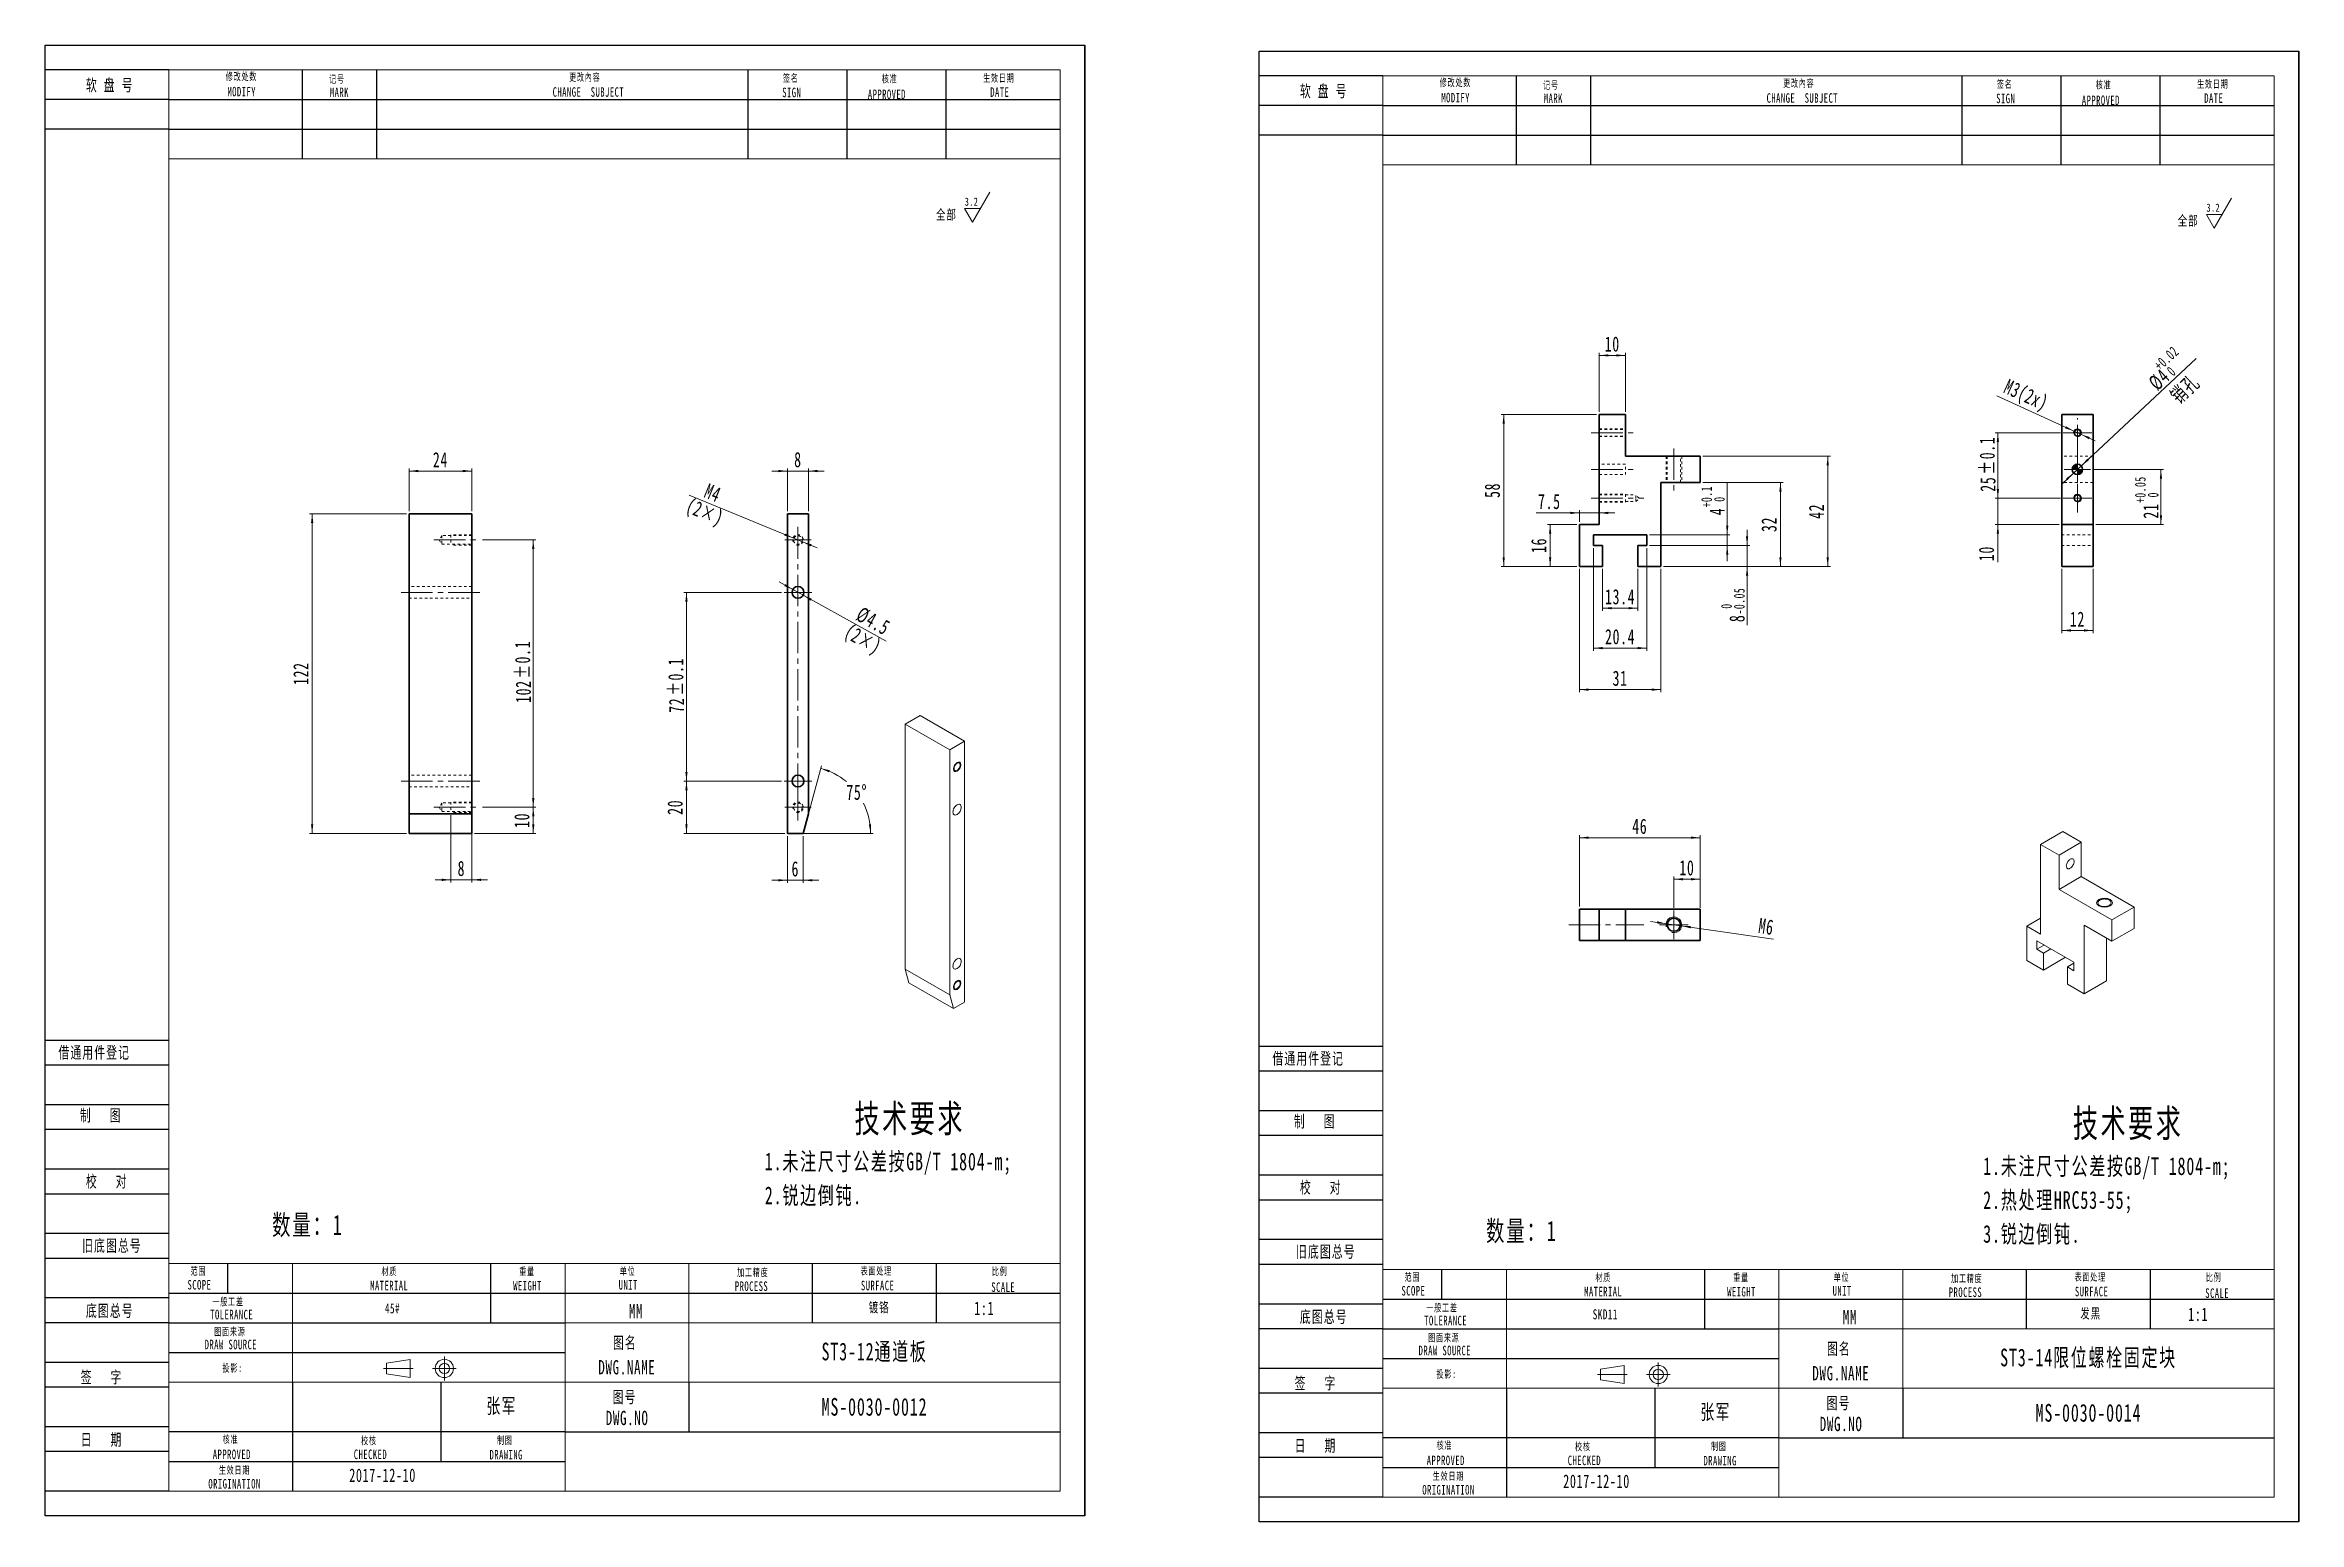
# Model space of a CAD drawing. Header units: millimetres. Extents: x 1333 to 6759, y -11 to 566.
# Drawn here: x 3615 to 4475, y -7 to 557 of the extents above; entities that cross this region are included whole.
import ezdxf

# ---------------------------------------------------------------- set-up
doc = ezdxf.new("R2010")
doc.units = ezdxf.units.MM
for name, pattern in [('AD_LTYPE3 0 mm', [16, 11, -1, 1, -1, 1, -1]), ('AD_LTYPE6 0 mm', [12, 1, -1, 1, -1, 1, -1, 1, -1, 1, -1, 1, -1]), ('点画线', [18, 12, -2, 2, -2]), ('虚线', [2, 1, -1])]:
    doc.linetypes.add(name, pattern=pattern)
doc.layers.get('0').update_dxf_attribs({"lineweight": 35})
for name, color, linetype, lineweight in [('ACAD0', 7, 'Continuous', 0), ('ACADA-定位3-标高', 171, 'Continuous', 0), ('ACADA-构件3-柱砼', 9, 'Continuous', 0), ('ACADA-构件8-屋面', 7, 'Continuous', 0), ('EB0', 7, 'Continuous', 35), ('中心线层', 1, '点画线', 18), ('尺寸线层', 3, 'Continuous', 18), ('细实线层', 7, 'Continuous', 18), ('虚线层', 6, '虚线', 18)]:
    doc.layers.add(name, color=color, linetype=linetype, lineweight=lineweight)
doc.styles.add('标准', font='', dxfattribs={"width": 0.667})
doc.styles.get('标准').set_extended_font_data('宋体')
doc.dimstyles.new('标准', dxfattribs={"dimtxt": 5.779688, "dimasz": 3.5, "dimexe": 1, "dimexo": 1, "dimgap": 1.209086, "dimtad": 1, "dimdec": 1, "dimdsep": 46, "dimtxsty": '标准', "dimblk": '_CAXARROW', "dimcen": 0, "dimdle": 7, "dimazin": 2, "dimtfac": 0.707107, "dimtdec": 3, "dimtmove": 0, "dimatfit": 3, "dimfxl": 0, "dimfrac": 2, "dimtolj": 1, "dimarcsym": 0})

msp = doc.modelspace()

# ---------------------------------------------------------------- texts
at = {"layer": 'ACADA-定位3-标高', "linetype": 'Continuous', "lineweight": 18, "line_spacing_factor": 1.15057, "style": '标准'}
for s, insert, char_height, width, attachment_point in [('\\T1.1;数量：1', (3701.9, 101.75), 7.715, 38.9526, 7), ('\\T1.1;数量：1', (4165.19, 99.45), 7.715, 38.9526, 7), ('\\T1.1;ST3-12通道板', (3931.81, 57.78), 6.743, 141.736, 5), ('\\T1.1;ST3-14限位螺栓固定块', (4395.11, 55.49), 6.743, 141.736, 5), ('\\T1.1;MS-0030-0012', (3931.81, 36.99), 6.743, 141.736, 5), ('\\T1.1;MS-0030-0014', (4395.11, 34.7), 6.743, 141.736, 5), ('\\T1.1;2017-12-10', (3731.35, 8.31), 5.0988, 39.173, 7), ('\\T1.1;2017-12-10', (4194.64, 6.02), 5.0988, 39.173, 7)]:
    msp.add_mtext(s, dxfattribs=dict(at, insert=insert, char_height=char_height, width=width, attachment_point=attachment_point))
at = {"layer": 'ACADA-定位3-标高', "linetype": 'AD_LTYPE3 0 mm', "lineweight": 0, "char_height": 5.097, "width": 10.8681, "attachment_point": 7, "line_spacing_factor": 1.15057, "style": '标准'}
for insert in [(3969.86, 72), (4433.15, 69.71)]:
    msp.add_mtext('\\T1.1;1:1', dxfattribs=dict(at, insert=insert))
at = {"layer": 'ACADA-构件8-屋面', "linetype": 'Continuous', "lineweight": 18, "line_spacing_factor": 1.15057, "style": '标准'}
for s, insert, char_height, width, attachment_point in [('\\T1.1;软 盘 号', (3630.85, 543.7), 4.5511, 24.9916, 1), ('\\T1.1;修改处数', (3690.2, 544.53), 2.913, 20.7275, 5), ('\\T1.1;记号', (3726.67, 543.53), 2.913, 14.5107, 5), ('\\T1.1;更改內容', (3821.24, 544.27), 2.913, 39.3958, 5), ('\\T1.1;签名', (3899.84, 543.94), 2.913, 14.5107, 5), ('\\T1.1;核准', (3937.57, 543.68), 2.913, 18.6593, 5), ('\\T1.1;生效日期', (3979.25, 543.93), 2.913, 16.5789, 5), ('\\T1.1;软 盘 号', (4094.15, 541.41), 4.5511, 24.9916, 1), ('\\T1.1;修改处数', (4153.49, 542.24), 2.913, 20.7275, 5), ('\\T1.1;记号', (4189.97, 541.24), 2.913, 14.5107, 5), ('\\T1.1;更改內容', (4284.54, 541.98), 2.913, 39.3958, 5), ('\\T1.1;签名', (4363.13, 541.64), 2.913, 14.5107, 5), ('\\T1.1;核准', (4400.86, 541.39), 2.913, 18.6593, 5), ('\\T1.1;生效日期', (4442.54, 541.64), 2.913, 16.5789, 5), ('\\T1.1;MODIFY', (3690.3, 538.9), 3.6408, 16.591, 5), ('\\T1.1;MARK', (3727.58, 538.68), 3.641, 12.4425, 5), ('\\T1.1;CHANGE  SUBJECT', (3822.6, 538.76), 3.6408, 35.2594, 5), ('\\T1.1;SIGN', (3900.22, 538.59), 3.641, 12.4425, 5), ('\\T1.1;APPROVED', (3936.53, 537.88), 3.6408, 16.591, 5), ('\\T1.1;DATE', (3979.61, 538.76), 3.641, 12.4425, 5), ('\\T1.1;MODIFY', (4153.59, 536.61), 3.6408, 16.591, 5), ('\\T1.1;MARK', (4190.87, 536.39), 3.641, 12.4425, 5), ('\\T1.1;CHANGE  SUBJECT', (4285.89, 536.47), 3.6408, 35.2594, 5), ('\\T1.1;SIGN', (4363.52, 536.3), 3.641, 12.4425, 5), ('\\T1.1;APPROVED', (4399.83, 535.59), 3.6408, 16.591, 5), ('\\T1.1;DATE', (4442.91, 536.47), 3.641, 12.4425, 5), ('\\T1.1;借通用件登记', (3620.37, 174.52), 4.5511, 42.9407, 1), ('\\T1.1;借通用件登记', (4083.66, 172.23), 4.5511, 42.9407, 1), ('\\T1.1;制   图', (3628.56, 150.54), 4.5511, 24.9916, 1), ('\\T1.1;制   图', (4091.85, 148.25), 4.5511, 24.9916, 1), ('\\T1.1;校   对', (3630.85, 125.36), 4.5511, 24.9916, 1), ('\\T1.1;校   对', (4094.15, 123.06), 4.5511, 24.9916, 1), ('\\T1.1;旧底图总号', (3629.39, 100.83), 4.5511, 71.2879, 1), ('\\T1.1;旧底图总号', (4092.68, 98.54), 4.5511, 71.2879, 1), ('\\T1.1;范围', (3673.77, 88.69), 2.913, 9.1903, 5), ('\\T1.1;材质', (3746.62, 88.56), 2.913, 15.0019, 5), ('\\T1.1;重量', (3799.2, 88.57), 2.913, 16.9391, 5), ('\\T1.1;单位', (3837.58, 88.65), 2.913, 13.0647, 5), ('\\T1.1;加工精度', (3885.35, 88.17), 2.913, 18.3844, 5), ('\\T1.1;表面处理', (3932.48, 88.72), 2.913, 18.3844, 5), ('\\T1.1;比例', (3979.58, 88.6), 2.913, 16.6913, 5), ('\\T1.1;范围', (4137.06, 86.39), 2.913, 9.1903, 5), ('\\T1.1;材质', (4209.91, 86.26), 2.913, 15.0019, 5), ('\\T1.1;重量', (4262.49, 86.28), 2.913, 16.9391, 5), ('\\T1.1;单位', (4300.87, 86.36), 2.913, 13.0647, 5), ('\\T1.1;加工精度', (4348.64, 85.88), 2.913, 18.3844, 5), ('\\T1.1;表面处理', (4395.77, 86.43), 2.913, 18.3844, 5), ('\\T1.1;比例', (4442.87, 86.31), 2.913, 16.6913, 5), ('\\T1.1;SCOPE', (3674.17, 83.59), 3.6408, 10.4963, 5), ('\\T1.1;一般工差', (3685.09, 77.01), 2.913, 20.3216, 5), ('\\T1.1;MATERIAL', (3746.62, 83.31), 3.6408, 15.3921, 5), ('\\T1.1;WEIGHT', (3799.37, 83.24), 3.6408, 15.2903, 5), ('\\T1.1;UNIT', (3837.8, 83.57), 3.641, 11.0089, 5), ('\\T1.1;PROCESS', (3884.87, 83.05), 3.6408, 14.676, 5), ('\\T1.1;SURFACE', (3932.99, 83.3), 3.6408, 14.5742, 5), ('\\T1.1;SCALE', (3980.93, 82.68), 3.6408, 15.1339, 5), ('\\T1.1;SCOPE', (4137.46, 81.3), 3.6408, 10.4963, 5), ('\\T1.1;MATERIAL', (4209.91, 81.02), 3.6408, 15.3921, 5), ('\\T1.1;WEIGHT', (4262.66, 80.94), 3.6408, 15.2903, 5), ('\\T1.1;UNIT', (4301.09, 81.28), 3.641, 11.0089, 5), ('\\T1.1;PROCESS', (4348.16, 80.75), 3.6408, 14.676, 5), ('\\T1.1;SURFACE', (4396.29, 81.01), 3.6408, 14.5742, 5), ('\\T1.1;SCALE', (4444.22, 80.39), 3.6408, 15.1339, 5), ('\\T1.1;底图总号', (3630.85, 75.98), 4.551, 24.9916, 1), ('\\T1.1;TOLERANCE', (3686.48, 72.23), 3.6408, 18.4486, 5), ('\\T1.1;   MM', (3836.69, 73.6), 5.4613, 22.3434, 5), ('\\T1.1;底图总号', (4094.15, 73.68), 4.551, 24.9916, 1), ('\\T1.1;TOLERANCE', (4149.77, 69.94), 3.6408, 18.4486, 5), ('\\T1.1;一般工差', (4148.38, 74.71), 2.913, 20.3216, 5), ('\\T1.1;   MM', (4299.98, 71.31), 5.4613, 22.3434, 5), ('\\T1.1;图面来源', (3685.78, 65.57), 2.913, 24.196, 5), ('\\T1.1;图名', (3836.55, 61.24), 4.551, 13.7855, 5), ('\\T1.1;图面来源', (4149.08, 63.27), 2.913, 24.196, 5), ('\\T1.1;图名', (4299.85, 58.95), 4.551, 13.7855, 5), ('\\T1.1;投影:', (3686.84, 51.7), 2.913, 108.913, 5), ('\\T1.1;签   字', (3628.87, 50.61), 4.5511, 24.9916, 1), ('\\T1.1;图号', (3836.42, 40.54), 4.551, 22.5029, 5), ('\\T1.1;签   字', (4092.16, 48.32), 4.5511, 24.9916, 1), ('\\T1.1;投影:', (4150.14, 49.4), 2.913, 108.913, 5), ('\\T1.1;张军', (3789.48, 37.08), 5.772, 75.5925, 5), ('\\T1.1;张军', (4252.78, 34.79), 5.772, 75.5925, 5), ('\\T1.1;图号', (4299.71, 38.24), 4.551, 22.5029, 5), ('\\T1.1;日   期', (3628.87, 26.8), 4.5511, 24.9916, 1), ('\\T1.1;核准', (3686, 24.49), 2.913, 16.9391, 5), ('\\T1.1;校核', (3738.85, 23.99), 2.913, 15.0019, 5), ('\\T1.1;制图', (3790.73, 24.12), 2.913, 18.8763, 5), ('\\T1.1;APPROVED', (3686.54, 18.88), 3.6408, 17.0202, 5), ('\\T1.1;CHECKED', (3739.44, 18.88), 3.6408, 14.676, 5), ('\\T1.1;DRAWING', (3791.24, 18.75), 3.6408, 14.1672, 5), ('\\T1.1;日   期', (4092.16, 24.5), 4.5511, 24.9916, 1), ('\\T1.1;APPROVED', (4149.83, 16.58), 3.6408, 17.0202, 5), ('\\T1.1;核准', (4149.29, 22.2), 2.913, 16.9391, 5), ('\\T1.1;CHECKED', (4202.73, 16.58), 3.6408, 14.676, 5), ('\\T1.1;校核', (4202.14, 21.7), 2.913, 15.0019, 5), ('\\T1.1;DRAWING', (4254.53, 16.46), 3.6408, 14.1672, 5), ('\\T1.1;制图', (4254.02, 21.82), 2.913, 18.8763, 5), ('\\T1.1;ORIGINATION', (3687.57, 7.65), 3.6408, 20.5743, 5), ('\\T1.1;生效日期', (3687.54, 12.7), 2.913, 24.196, 5), ('\\T1.1;生效日期', (4150.83, 10.41), 2.913, 24.196, 5), ('\\T1.1;ORIGINATION', (4150.86, 5.36), 3.6408, 20.5743, 5)]:
    msp.add_mtext(s, dxfattribs=dict(at, insert=insert, char_height=char_height, width=width, attachment_point=attachment_point))
at = {"layer": '尺寸线层', "linetype": 'Continuous', "lineweight": 18, "line_spacing_factor": 1.15057, "style": '标准'}
for s, insert, char_height, width, attachment_point in [('\\T1.1;技术要求', (3924.16, 152.34), 10.537, 72.7231, 1), ('\\T1.1;技术要求', (4389.15, 150.54), 10.537, 72.7231, 1), ('\\T1.1;1.未注尺寸公差按GB/T 1804-m;\\P2.锐边倒钝.', (3889.93, 134.05), 6.743, 128.952, 1), ('\\T1.1;1.未注尺寸公差按GB/T 1804-m;\\P2.热处理HRC53-55;\\P3.锐边倒钝.', (4354.92, 132.26), 6.743, 128.952, 1), ('\\T1.1;镀铬', (3933.58, 74.79), 3.853, 47.2453, 5), ('\\T1.1;45#', (3747.86, 74.61), 3.853, 40.532, 5), ('\\T1.1;SKD11', (4210.71, 72.31), 3.8481, 40.532, 5), ('\\T1.1;发黑', (4395.95, 72.48), 3.853, 47.2453, 5), ('\\T1.1;DRAW SOURCE', (3686.16, 60.8), 3.6408, 47.2128, 5), ('\\T1.1;DRAW SOURCE', (4149.45, 58.51), 3.6408, 47.2128, 5), ('\\T1.1;DWG.NAME', (3837.32, 52.11), 5.4613, 47.2453, 5), ('\\T1.1;DWG.NAME', (4300.62, 49.82), 5.4613, 47.2453, 5), ('\\T1.1;DWG.NO', (3837.42, 32.74), 5.4613, 47.4484, 5), ('\\T1.1;DWG.NO', (4300.71, 30.45), 5.4613, 47.4484, 5)]:
    msp.add_mtext(s, dxfattribs=dict(at, insert=insert, char_height=char_height, width=width, attachment_point=attachment_point))

# ---------------------------------------------------------------- blocks, each defined once
blk = doc.blocks.new('*X80')
at = {"layer": '尺寸线层', "linetype": 'Continuous', "lineweight": 18}
for points in [[(3717.2, 377.83), (3717.64, 374.33), (3716.76, 374.33)], [(3717.2, 255.83), (3717.64, 259.33), (3716.76, 259.33)]]:
    blk.add_hatch(color=0, dxfattribs=at).paths.add_polyline_path(points, flags=0)
at = {"layer": '尺寸线层', "color": 0, "linetype": 'Continuous', "lineweight": 18}
for p, q in [((3753.16, 377.83), (3716.2, 377.83)), ((3717.2, 377.83), (3717.2, 255.83)), ((3753.16, 255.83), (3716.2, 255.83))]:
    blk.add_line(p, q, dxfattribs=at)
at = {"layer": '尺寸线层', "color": 0, "linetype": 'Continuous', "lineweight": 18, "insert": (3712.89, 316.83), "char_height": 5.78, "width": 12.6446, "attachment_point": 5, "rotation": 90, "line_spacing_factor": 1.15057, "style": '标准'}
blk.add_mtext('\\T1.1;122', dxfattribs=at)
blk = doc.blocks.new('_CAXARROW')
blk.add_hatch(color=0).paths.add_polyline_path([(0, 0), (-1, 0.125), (-1, -0.125)], flags=0)
blk = doc.blocks.new('*X81')
at = {"layer": '尺寸线层', "linetype": 'Continuous', "lineweight": 18}
for points in [[(3754.16, 394.14), (3757.66, 393.7), (3757.66, 394.58)], [(3778.16, 394.14), (3774.66, 393.7), (3774.66, 394.58)]]:
    blk.add_hatch(color=0, dxfattribs=at).paths.add_polyline_path(points, flags=0)
at = {"layer": '尺寸线层', "color": 0, "linetype": 'Continuous', "lineweight": 18}
for p, q in [((3754.16, 378.83), (3754.16, 395.14)), ((3778.16, 394.14), (3754.16, 394.14)), ((3778.16, 378.83), (3778.16, 395.14))]:
    blk.add_line(p, q, dxfattribs=at)
at = {"layer": '尺寸线层', "color": 0, "linetype": 'Continuous', "lineweight": 18, "insert": (3766.16, 398.45), "char_height": 5.78, "width": 8.3462, "attachment_point": 5, "line_spacing_factor": 1.15057, "style": '标准'}
blk.add_mtext('\\T1.1;24', dxfattribs=at)
blk = doc.blocks.new('*X82')
at = {"layer": '尺寸线层', "linetype": 'Continuous', "lineweight": 18}
for points in [[(3860.05, 275.83), (3859.61, 272.33), (3860.48, 272.33)], [(3860.05, 255.83), (3859.61, 259.33), (3860.48, 259.33)]]:
    blk.add_hatch(color=0, dxfattribs=at).paths.add_polyline_path(points, flags=0)
at = {"layer": '尺寸线层', "color": 0, "linetype": 'Continuous', "lineweight": 18}
for p, q in [((3896.34, 275.83), (3859.05, 275.83)), ((3860.05, 255.83), (3860.05, 275.83)), ((3897.59, 255.83), (3859.05, 255.83))]:
    blk.add_line(p, q, dxfattribs=at)
at = {"layer": '尺寸线层', "color": 0, "linetype": 'Continuous', "lineweight": 18, "insert": (3855.74, 265.83), "char_height": 5.78, "width": 8.2177, "attachment_point": 5, "rotation": 90, "line_spacing_factor": 1.15057, "style": '标准'}
blk.add_mtext('\\T1.1;20', dxfattribs=at)
blk = doc.blocks.new('*X84')
at = {"color": 0, "attachment_point": 1, "rotation": 90, "line_spacing_factor": 1.15057, "style": '标准'}
for s, insert, char_height, width in [('\\T1.1;%%P0.1', (4781.66, 313.02), 5.7797, 29.0585), ('\\T1.1;72', (4781.95, 306.47), 5.78, 40.4775)]:
    blk.add_mtext(s, dxfattribs=dict(at, insert=insert, char_height=char_height, width=width))
blk = doc.blocks.new('*X83')
at = {"layer": '尺寸线层', "linetype": 'Continuous', "lineweight": 18}
for points in [[(3860.05, 347.83), (3860.48, 344.33), (3859.61, 344.33)], [(3860.05, 275.83), (3860.48, 279.33), (3859.61, 279.33)]]:
    blk.add_hatch(color=0, dxfattribs=at).paths.add_polyline_path(points, flags=0)
at = {"layer": '尺寸线层', "color": 0, "linetype": 'Continuous', "lineweight": 18}
for p, q in [((3896.34, 347.83), (3859.05, 347.83)), ((3860.05, 347.83), (3860.05, 275.83)), ((3896.34, 275.83), (3859.05, 275.83))]:
    blk.add_line(p, q, dxfattribs=at)
blk.add_blockref('*X84', (-928.59, -4.59), dxfattribs=at)
blk = doc.blocks.new('*X85')
at = {"layer": '尺寸线层', "linetype": 'Continuous', "lineweight": 18}
for points in [[(3801.58, 265.83), (3802.02, 262.33), (3801.14, 262.33)], [(3801.58, 255.83), (3802.02, 259.33), (3801.14, 259.33)]]:
    blk.add_hatch(color=0, dxfattribs=at).paths.add_polyline_path(points, flags=0)
at = {"layer": '尺寸线层', "color": 0, "linetype": 'Continuous', "lineweight": 18}
for p, q in [((3782.16, 265.83), (3802.58, 265.83)), ((3801.58, 265.83), (3801.58, 255.83)), ((3779.16, 255.83), (3802.58, 255.83))]:
    blk.add_line(p, q, dxfattribs=at)
at = {"layer": '尺寸线层', "color": 0, "linetype": 'Continuous', "lineweight": 18, "insert": (3797.27, 260.83), "char_height": 5.78, "width": 8.2177, "attachment_point": 5, "rotation": 90, "line_spacing_factor": 1.15057, "style": '标准'}
blk.add_mtext('\\T1.1;10', dxfattribs=at)
blk = doc.blocks.new('*X87')
at = {"color": 0, "attachment_point": 1, "rotation": 90, "line_spacing_factor": 1.15057, "style": '标准'}
for s, insert, char_height, width in [('\\T1.1;%%P0.1', (4723.19, 319.52), 5.7797, 29.0585), ('\\T1.1;102', (4723.48, 310.24), 5.78, 45.9516)]:
    blk.add_mtext(s, dxfattribs=dict(at, insert=insert, char_height=char_height, width=width))
blk = doc.blocks.new('*X86')
at = {"layer": '尺寸线层', "linetype": 'Continuous', "lineweight": 18}
for points in [[(3801.58, 367.83), (3801.14, 364.33), (3802.02, 364.33)], [(3801.58, 265.83), (3801.14, 269.33), (3802.02, 269.33)]]:
    blk.add_hatch(color=0, dxfattribs=at).paths.add_polyline_path(points, flags=0)
at = {"layer": '尺寸线层', "color": 0, "linetype": 'Continuous', "lineweight": 18}
for p, q in [((3782.16, 367.83), (3802.58, 367.83)), ((3801.58, 265.83), (3801.58, 367.83)), ((3782.16, 265.83), (3802.58, 265.83))]:
    blk.add_line(p, q, dxfattribs=at)
blk.add_blockref('*X87', (-928.59, -4.59), dxfattribs=at)
blk = doc.blocks.new('*X88')
at = {"layer": 'EB0', "linetype": 'Continuous', "lineweight": 18}
for points in [[(3900.63, 348.92), (3897.35, 350.24), (3897.78, 351)], [(3904.56, 346.74), (3907.41, 344.66), (3907.84, 345.43)]]:
    blk.add_hatch(color=0, dxfattribs=at).paths.add_polyline_path(points, flags=0)
at = {"layer": 'EB0', "color": 0, "linetype": 'Continuous', "lineweight": 18}
blk.add_line((3936.25, 329.19), (3895.38, 351.83), dxfattribs=at)
at = {"layer": 'EB0', "color": 0, "linetype": 'Continuous', "lineweight": 18, "attachment_point": 5, "rotation": 331.01037, "line_spacing_factor": 1.15057, "style": '标准'}
for s, insert, char_height, width in [('\\T1.1;(2×)', (3927.11, 329.32), 5.78, 26.0472), ('\\T1.1;%%C4.5', (3931.29, 336.86), 5.7797, 21.9714)]:
    blk.add_mtext(s, dxfattribs=dict(at, insert=insert, char_height=char_height, width=width))
blk = doc.blocks.new('*X89')
at = {"layer": 'EB0', "linetype": 'Continuous', "lineweight": 18}
for points in [[(3900.74, 368.59), (3897.67, 370.33), (3897.34, 369.52)], [(3904.44, 367.07), (3907.85, 366.15), (3907.51, 365.34)]]:
    blk.add_hatch(color=0, dxfattribs=at).paths.add_polyline_path(points, flags=0)
at = {"layer": 'EB0', "color": 0, "linetype": 'Continuous', "lineweight": 18}
blk.add_line((3861.04, 384.9), (3909.99, 364.79), dxfattribs=at)
at = {"layer": 'EB0', "color": 0, "linetype": 'Continuous', "lineweight": 18, "char_height": 5.78, "attachment_point": 5, "rotation": 337.66709, "line_spacing_factor": 1.15057, "style": '标准'}
for s, insert, width in [('\\T1.1;M4', (3870.13, 385.83), 11.8483), ('\\T1.1;(2×)', (3866.86, 377.86), 24.4739)]:
    blk.add_mtext(s, dxfattribs=dict(at, insert=insert, width=width))
blk = doc.blocks.new('*X90')
at = {"layer": '尺寸线层', "linetype": 'Continuous', "lineweight": 18}
for points in [[(3770.16, 238.15), (3766.66, 238.59), (3766.66, 237.71)], [(3778.16, 238.15), (3781.66, 238.59), (3781.66, 237.71)]]:
    blk.add_hatch(color=0, dxfattribs=at).paths.add_polyline_path(points, flags=0)
at = {"layer": '尺寸线层', "color": 0, "linetype": 'Continuous', "lineweight": 18}
for p, q in [((3770.16, 262.83), (3770.16, 237.15)), ((3778.16, 262.83), (3778.16, 237.15)), ((3764.16, 238.15), (3784.16, 238.15))]:
    blk.add_line(p, q, dxfattribs=at)
at = {"layer": '尺寸线层', "color": 0, "linetype": 'Continuous', "lineweight": 18, "insert": (3774.16, 242.46), "char_height": 5.78, "width": 3.6302, "attachment_point": 5, "line_spacing_factor": 1.15057, "style": '标准'}
blk.add_mtext('\\T1.1;8', dxfattribs=at)
blk = doc.blocks.new('*X91')
at = {"layer": '尺寸线层', "linetype": 'Continuous', "lineweight": 18}
for points in [[(3898.59, 394.14), (3895.09, 394.58), (3895.09, 393.7)], [(3906.59, 394.14), (3910.09, 394.58), (3910.09, 393.7)]]:
    blk.add_hatch(color=0, dxfattribs=at).paths.add_polyline_path(points, flags=0)
at = {"layer": '尺寸线层', "color": 0, "linetype": 'Continuous', "lineweight": 18}
for p, q in [((3892.59, 394.14), (3912.59, 394.14)), ((3898.59, 378.83), (3898.59, 395.14)), ((3906.59, 378.83), (3906.59, 395.14))]:
    blk.add_line(p, q, dxfattribs=at)
at = {"layer": '尺寸线层', "color": 0, "linetype": 'Continuous', "lineweight": 18, "insert": (3902.59, 398.45), "char_height": 5.78, "width": 3.6302, "attachment_point": 5, "line_spacing_factor": 1.15057, "style": '标准'}
blk.add_mtext('\\T1.1;8', dxfattribs=at)
blk = doc.blocks.new('*X92')
at = {"layer": '尺寸线层', "linetype": 'Continuous', "lineweight": 18}
for points in [[(3898.59, 237.99), (3895.09, 237.55), (3895.09, 238.42)], [(3904.59, 237.99), (3908.09, 237.55), (3908.09, 238.42)]]:
    blk.add_hatch(color=0, dxfattribs=at).paths.add_polyline_path(points, flags=0)
at = {"layer": '尺寸线层', "color": 0, "linetype": 'Continuous', "lineweight": 18}
for p, q in [((3898.59, 254.83), (3898.59, 236.99)), ((3904.59, 254.83), (3904.59, 236.99)), ((3910.59, 237.99), (3892.59, 237.99))]:
    blk.add_line(p, q, dxfattribs=at)
at = {"layer": '尺寸线层', "color": 0, "linetype": 'Continuous', "lineweight": 18, "insert": (3901.59, 242.3), "char_height": 5.78, "width": 3.6623, "attachment_point": 5, "line_spacing_factor": 1.15057, "style": '标准'}
blk.add_mtext('\\T1.1;6', dxfattribs=at)
blk = doc.blocks.new('*X93')
at = {"layer": '尺寸线层', "linetype": 'Continuous', "lineweight": 18}
for points in [[(3911.26, 280.71), (3914.4, 279.17), (3914.74, 279.98)], [(3930.34, 255.83), (3929.67, 259.26), (3930.54, 259.38)]]:
    blk.add_hatch(color=0, dxfattribs=at).paths.add_polyline_path(points, flags=0)
at = {"layer": '尺寸线层', "color": 0, "linetype": 'Continuous', "lineweight": 18}
for p, q in [((3906.59, 263.3), (3911.52, 281.67)), ((3904.59, 255.83), (3931.34, 255.83))]:
    blk.add_line(p, q, dxfattribs=at)
for start, end in [(50.20834, 75), (0, 26.68892)]:
    blk.add_arc((3904.59, 255.83), 25.75, start, end, dxfattribs=at)
at = {"layer": '尺寸线层', "color": 0, "linetype": 'Continuous', "lineweight": 18, "insert": (3925.02, 271.51), "char_height": 5.7797, "width": 12.0342, "attachment_point": 5, "line_spacing_factor": 1.15057, "style": '标准'}
blk.add_mtext('\\T1.1;75%%D', dxfattribs=at)
blk = doc.blocks.new('*X244')
at = {"layer": '尺寸线层', "linetype": 'Continuous', "lineweight": 18}
for p, q in [((6.49, -1.41), (13.14, 10.09)), ((3.48, 3.82), (9.51, 3.82)), ((6.49, -1.41), (3.48, 3.82))]:
    blk.add_line(p, q, dxfattribs=at)
at = {"layer": '尺寸线层', "linetype": 'Continuous', "lineweight": 18, "line_spacing_factor": 1.15057, "style": '标准'}
for s, insert, char_height, width, attachment_point in [('\\T1.1;全部', (-3.47, 1.27), 3.853, 17.1639, 5), ('\\T1.1;3.2', (8.68, 6.41), 3.116, 6.8178, 6)]:
    blk.add_mtext(s, dxfattribs=dict(at, insert=insert, char_height=char_height, width=width, attachment_point=attachment_point))
blk = doc.blocks.new('*X94')
at = {"layer": '尺寸线层', "linetype": 'Continuous', "lineweight": 18}
for points in [[(4171.94, 415.76), (4171.51, 412.26), (4172.38, 412.26)], [(4171.94, 357.76), (4171.51, 361.26), (4172.38, 361.26)]]:
    blk.add_hatch(color=0, dxfattribs=at).paths.add_polyline_path(points, flags=0)
at = {"layer": '尺寸线层', "color": 0, "linetype": 'Continuous', "lineweight": 18}
for p, q in [((4207.38, 415.76), (4170.94, 415.76)), ((4171.94, 357.76), (4171.94, 415.76)), ((4199.88, 357.76), (4170.94, 357.76))]:
    blk.add_line(p, q, dxfattribs=at)
at = {"layer": '尺寸线层', "color": 0, "linetype": 'Continuous', "lineweight": 18, "insert": (4167.63, 386.76), "char_height": 5.78, "width": 8.1534, "attachment_point": 5, "rotation": 90, "line_spacing_factor": 1.15057, "style": '标准'}
blk.add_mtext('\\T1.1;58', dxfattribs=at)
blk = doc.blocks.new('*X95')
at = {"layer": '尺寸线层', "linetype": 'Continuous', "lineweight": 18}
for points in [[(4189.66, 373.76), (4189.22, 370.26), (4190.1, 370.26)], [(4189.66, 357.76), (4189.22, 361.26), (4190.1, 361.26)]]:
    blk.add_hatch(color=0, dxfattribs=at).paths.add_polyline_path(points, flags=0)
at = {"layer": '尺寸线层', "color": 0, "linetype": 'Continuous', "lineweight": 18}
for p, q in [((4199.88, 373.76), (4188.66, 373.76)), ((4189.66, 357.76), (4189.66, 373.76)), ((4199.88, 357.76), (4188.66, 357.76))]:
    blk.add_line(p, q, dxfattribs=at)
at = {"layer": '尺寸线层', "color": 0, "linetype": 'Continuous', "lineweight": 18, "insert": (4185.35, 365.76), "char_height": 5.78, "width": 8.1856, "attachment_point": 5, "rotation": 90, "line_spacing_factor": 1.15057, "style": '标准'}
blk.add_mtext('\\T1.1;16', dxfattribs=at)
blk = doc.blocks.new('*X96')
at = {"layer": '尺寸线层', "linetype": 'Continuous', "lineweight": 18}
for points in [[(4206.18, 326.57), (4209.68, 327.01), (4209.68, 326.13)], [(4226.58, 326.57), (4223.08, 327.01), (4223.08, 326.13)]]:
    blk.add_hatch(color=0, dxfattribs=at).paths.add_polyline_path(points, flags=0)
at = {"layer": '尺寸线层', "color": 0, "linetype": 'Continuous', "lineweight": 18}
for p, q in [((4206.18, 364.76), (4206.18, 325.57)), ((4226.58, 364.76), (4226.58, 325.57)), ((4206.18, 326.57), (4226.58, 326.57))]:
    blk.add_line(p, q, dxfattribs=at)
at = {"layer": '尺寸线层', "color": 0, "linetype": 'Continuous', "lineweight": 18, "insert": (4216.38, 330.88), "char_height": 5.78, "width": 17.3927, "attachment_point": 5, "line_spacing_factor": 1.15057, "style": '标准'}
blk.add_mtext('\\T1.1;20.4', dxfattribs=at)
blk = doc.blocks.new('*X97')
at = {"layer": '尺寸线层', "linetype": 'Continuous', "lineweight": 18}
for points in [[(4209.68, 341.82), (4213.18, 342.25), (4213.18, 341.38)], [(4223.08, 341.82), (4219.58, 342.25), (4219.58, 341.38)]]:
    blk.add_hatch(color=0, dxfattribs=at).paths.add_polyline_path(points, flags=0)
at = {"layer": '尺寸线层', "color": 0, "linetype": 'Continuous', "lineweight": 18}
for p, q in [((4209.68, 356.76), (4209.68, 340.82)), ((4223.08, 356.76), (4223.08, 340.82)), ((4209.68, 341.82), (4223.08, 341.82))]:
    blk.add_line(p, q, dxfattribs=at)
at = {"layer": '尺寸线层', "color": 0, "linetype": 'Continuous', "lineweight": 18, "insert": (4216.38, 346.13), "char_height": 5.78, "width": 17.3927, "attachment_point": 5, "line_spacing_factor": 1.15057, "style": '标准'}
blk.add_mtext('\\T1.1;13.4', dxfattribs=at)
blk = doc.blocks.new('*X99')
at = {"color": 0, "attachment_point": 1, "rotation": 90, "line_spacing_factor": 1.15057, "style": '标准'}
for s, insert, char_height, width in [('\\T1.1;{\\H0.707107x;+0.1}', (5616.13, 387.14), 5.7797, 16.6706), ('\\T1.1;{\\H0.707107x;0}', (5621.01, 389.29), 5.7797, 16.6706), ('\\T1.1;4', (5619.31, 384.15), 5.78, 23.472)]:
    blk.add_mtext(s, dxfattribs=dict(at, insert=insert, char_height=char_height, width=width))
blk = doc.blocks.new('*X98')
at = {"layer": '尺寸线层', "linetype": 'Continuous', "lineweight": 18}
for points in [[(4257.24, 369.76), (4256.81, 373.26), (4257.68, 373.26)], [(4257.24, 365.76), (4256.81, 362.26), (4257.68, 362.26)]]:
    blk.add_hatch(color=0, dxfattribs=at).paths.add_polyline_path(points, flags=0)
at = {"layer": '尺寸线层', "color": 0, "linetype": 'Continuous', "lineweight": 18}
for p, q in [((4257.24, 359.76), (4257.24, 389.83)), ((4227.58, 369.76), (4258.24, 369.76)), ((4227.58, 365.76), (4258.24, 365.76))]:
    blk.add_line(p, q, dxfattribs=at)
blk.add_blockref('*X99', (-1368.81, -6.88), dxfattribs=at)
blk = doc.blocks.new('*X100')
at = {"layer": '尺寸线层', "linetype": 'Continuous', "lineweight": 18}
for points in [[(4208.38, 438.26), (4211.88, 438.7), (4211.88, 437.83)], [(4218.38, 438.26), (4214.88, 438.7), (4214.88, 437.83)]]:
    blk.add_hatch(color=0, dxfattribs=at).paths.add_polyline_path(points, flags=0)
at = {"layer": '尺寸线层', "color": 0, "linetype": 'Continuous', "lineweight": 18}
for p, q in [((4208.38, 416.76), (4208.38, 439.26)), ((4218.38, 416.76), (4218.38, 439.26)), ((4208.38, 438.26), (4218.38, 438.26))]:
    blk.add_line(p, q, dxfattribs=at)
at = {"layer": '尺寸线层', "color": 0, "linetype": 'Continuous', "lineweight": 18, "insert": (4213.38, 442.57), "char_height": 5.78, "width": 8.2177, "attachment_point": 5, "line_spacing_factor": 1.15057, "style": '标准'}
blk.add_mtext('\\T1.1;10', dxfattribs=at)
blk = doc.blocks.new('*X101')
at = {"layer": '尺寸线层', "linetype": 'Continuous', "lineweight": 18}
for points in [[(4277.55, 389.76), (4277.11, 386.26), (4277.98, 386.26)], [(4277.55, 357.76), (4277.11, 361.26), (4277.98, 361.26)]]:
    blk.add_hatch(color=0, dxfattribs=at).paths.add_polyline_path(points, flags=0)
at = {"layer": '尺寸线层', "color": 0, "linetype": 'Continuous', "lineweight": 18}
for p, q in [((4247.88, 389.76), (4278.55, 389.76)), ((4277.55, 357.76), (4277.55, 389.76)), ((4232.88, 357.76), (4278.55, 357.76))]:
    blk.add_line(p, q, dxfattribs=at)
at = {"layer": '尺寸线层', "color": 0, "linetype": 'Continuous', "lineweight": 18, "insert": (4273.24, 373.76), "char_height": 5.78, "width": 8.1213, "attachment_point": 5, "rotation": 90, "line_spacing_factor": 1.15057, "style": '标准'}
blk.add_mtext('\\T1.1;32', dxfattribs=at)
blk = doc.blocks.new('*X103')
at = {"color": 0, "attachment_point": 1, "rotation": 43.00848, "line_spacing_factor": 1.15057, "style": '标准'}
for s, insert, char_height, width in [('\\T1.1;{\\H0.707107x;+0.02}', (5788.5, 442.08), 5.7797, 20.9352), ('\\T1.1;%%C4', (5786.27, 435.64), 5.78, 33.8105), ('\\T1.1;{\\H0.707107x;0}', (5793.4, 439.98), 5.7797, 20.9352)]:
    blk.add_mtext(s, dxfattribs=dict(at, insert=insert, char_height=char_height, width=width))
blk = doc.blocks.new('*X102')
at = {"layer": 'EB0', "linetype": 'Continuous', "lineweight": 18}
for points in [[(4392.35, 396.13), (4395.21, 398.2), (4394.61, 398.84)], [(4389.43, 393.4), (4387.17, 390.69), (4386.57, 391.33)]]:
    blk.add_hatch(color=0, dxfattribs=at).paths.add_polyline_path(points, flags=0)
at = {"layer": 'EB0', "color": 0, "linetype": 'Continuous', "lineweight": 18}
blk.add_line((4436.22, 437.05), (4385.04, 389.31), dxfattribs=at)
blk.add_blockref('*X103', (-1368.81, -6.88), dxfattribs=at)
at = {"layer": 'EB0', "color": 0, "linetype": 'Continuous', "lineweight": 18, "insert": (4432.13, 425.29), "char_height": 5.78, "width": 26.974, "attachment_point": 5, "rotation": 43.00848, "line_spacing_factor": 1.15057, "style": '标准'}
blk.add_mtext('\\T1.1;销孔', dxfattribs=at)
blk = doc.blocks.new('*X105')
at = {"color": 0, "attachment_point": 1, "rotation": 90, "line_spacing_factor": 1.15057, "style": '标准'}
for s, insert, char_height, width in [('\\T1.1;{\\H0.707107x;+0.05}', (5781.65, 388.8), 5.7797, 20.9352), ('\\T1.1;21', (5784.84, 382.88), 5.78, 33.5963), ('\\T1.1;{\\H0.707107x;0}', (5786.53, 390.95), 5.7797, 20.9352)]:
    blk.add_mtext(s, dxfattribs=dict(at, insert=insert, char_height=char_height, width=width))
blk = doc.blocks.new('*X104')
at = {"layer": '尺寸线层', "linetype": 'Continuous', "lineweight": 18}
for points in [[(4422.76, 394.76), (4423.2, 391.26), (4422.33, 391.26)], [(4422.76, 373.76), (4423.2, 377.26), (4422.33, 377.26)]]:
    blk.add_hatch(color=0, dxfattribs=at).paths.add_polyline_path(points, flags=0)
at = {"layer": '尺寸线层', "color": 0, "linetype": 'Continuous', "lineweight": 18}
for p, q in [((4396.89, 394.76), (4423.76, 394.76)), ((4422.76, 394.76), (4422.76, 373.76)), ((4397.89, 373.76), (4423.76, 373.76))]:
    blk.add_line(p, q, dxfattribs=at)
blk.add_blockref('*X105', (-1368.81, -6.88), dxfattribs=at)
blk = doc.blocks.new('*X107')
at = {"color": 0, "attachment_point": 1, "rotation": 90, "line_spacing_factor": 1.15057, "style": '标准'}
for s, insert, char_height, width in [('\\T1.1;%%P0.1', (5722.36, 399.74), 5.7797, 29.0585), ('\\T1.1;25', (5722.65, 393.13), 5.78, 40.606)]:
    blk.add_mtext(s, dxfattribs=dict(at, insert=insert, char_height=char_height, width=width))
blk = doc.blocks.new('*X106')
at = {"layer": '尺寸线层', "linetype": 'Continuous', "lineweight": 18}
for points in [[(4360.52, 408.76), (4360.09, 405.26), (4360.96, 405.26)], [(4360.52, 383.76), (4360.09, 387.26), (4360.96, 387.26)]]:
    blk.add_hatch(color=0, dxfattribs=at).paths.add_polyline_path(points, flags=0)
at = {"layer": '尺寸线层', "color": 0, "linetype": 'Continuous', "lineweight": 18}
for p, q in [((4384.39, 408.76), (4359.52, 408.76)), ((4360.52, 383.76), (4360.52, 408.76)), ((4384.39, 383.76), (4359.52, 383.76))]:
    blk.add_line(p, q, dxfattribs=at)
blk.add_blockref('*X107', (-1368.81, -6.88), dxfattribs=at)
blk = doc.blocks.new('*X108')
at = {"layer": '尺寸线层', "linetype": 'Continuous', "lineweight": 18}
for points in [[(4360.52, 383.76), (4360.09, 387.26), (4360.96, 387.26)], [(4360.52, 373.76), (4360.09, 370.26), (4360.96, 370.26)]]:
    blk.add_hatch(color=0, dxfattribs=at).paths.add_polyline_path(points, flags=0)
at = {"layer": '尺寸线层', "color": 0, "linetype": 'Continuous', "lineweight": 18}
for p, q in [((4360.52, 359.31), (4360.52, 389.76)), ((4384.39, 383.76), (4359.52, 383.76)), ((4383.89, 373.76), (4359.52, 373.76))]:
    blk.add_line(p, q, dxfattribs=at)
at = {"layer": '尺寸线层', "color": 0, "linetype": 'Continuous', "lineweight": 18, "insert": (4356.21, 362.65), "char_height": 5.78, "width": 8.2177, "attachment_point": 5, "rotation": 90, "line_spacing_factor": 1.15057, "style": '标准'}
blk.add_mtext('\\T1.1;10', dxfattribs=at)
blk = doc.blocks.new('*X109')
at = {"layer": '尺寸线层', "linetype": 'Continuous', "lineweight": 18}
for points in [[(4384.89, 333.31), (4388.39, 333.74), (4388.39, 332.87)], [(4396.89, 333.31), (4393.39, 333.74), (4393.39, 332.87)]]:
    blk.add_hatch(color=0, dxfattribs=at).paths.add_polyline_path(points, flags=0)
at = {"layer": '尺寸线层', "color": 0, "linetype": 'Continuous', "lineweight": 18}
for p, q in [((4384.89, 356.76), (4384.89, 332.31)), ((4396.89, 356.76), (4396.89, 332.31)), ((4384.89, 333.31), (4396.89, 333.31))]:
    blk.add_line(p, q, dxfattribs=at)
at = {"layer": '尺寸线层', "color": 0, "linetype": 'Continuous', "lineweight": 18, "insert": (4390.89, 337.62), "char_height": 5.78, "width": 8.1213, "attachment_point": 5, "line_spacing_factor": 1.15057, "style": '标准'}
blk.add_mtext('\\T1.1;12', dxfattribs=at)
blk = doc.blocks.new('*X110')
at = {"layer": '尺寸线层', "linetype": 'Continuous', "lineweight": 18}
for points in [[(4295.6, 399.76), (4295.16, 396.26), (4296.04, 396.26)], [(4295.6, 357.76), (4295.16, 361.26), (4296.04, 361.26)]]:
    blk.add_hatch(color=0, dxfattribs=at).paths.add_polyline_path(points, flags=0)
at = {"layer": '尺寸线层', "color": 0, "linetype": 'Continuous', "lineweight": 18}
for p, q in [((4247.88, 399.76), (4296.6, 399.76)), ((4295.6, 357.76), (4295.6, 399.76)), ((4232.88, 357.76), (4296.6, 357.76))]:
    blk.add_line(p, q, dxfattribs=at)
at = {"layer": '尺寸线层', "color": 0, "linetype": 'Continuous', "lineweight": 18, "insert": (4291.29, 378.76), "char_height": 5.78, "width": 8.1213, "attachment_point": 5, "rotation": 90, "line_spacing_factor": 1.15057, "style": '标准'}
blk.add_mtext('\\T1.1;42', dxfattribs=at)
blk = doc.blocks.new('*X112')
at = {"color": 0, "attachment_point": 1, "rotation": 90, "line_spacing_factor": 1.15057, "style": '标准'}
for s, insert, char_height, width in [('\\T1.1;{\\H0.707107x;-0.05}', (5628.59, 346.28), 5.7797, 20.9352), ('\\T1.1;{\\H0.707107x;0}', (5623.71, 348.48), 5.7797, 20.9352), ('\\T1.1;8', (5626.9, 343.38), 5.78, 27.651)]:
    blk.add_mtext(s, dxfattribs=dict(at, insert=insert, char_height=char_height, width=width))
blk = doc.blocks.new('*X111')
at = {"layer": '尺寸线层', "linetype": 'Continuous', "lineweight": 18}
for points in [[(4264.83, 365.76), (4264.39, 369.26), (4265.26, 369.26)], [(4264.83, 357.76), (4264.39, 354.26), (4265.26, 354.26)]]:
    blk.add_hatch(color=0, dxfattribs=at).paths.add_polyline_path(points, flags=0)
at = {"layer": '尺寸线层', "color": 0, "linetype": 'Continuous', "lineweight": 18}
for p, q in [((4264.83, 335.33), (4264.83, 371.76)), ((4227.58, 365.76), (4265.83, 365.76)), ((4232.88, 357.76), (4265.83, 357.76))]:
    blk.add_line(p, q, dxfattribs=at)
blk.add_blockref('*X112', (-1368.81, -6.88), dxfattribs=at)
blk = doc.blocks.new('*X113')
at = {"layer": '尺寸线层', "linetype": 'Continuous', "lineweight": 18}
for points in [[(4200.88, 310.72), (4204.38, 311.16), (4204.38, 310.28)], [(4231.88, 310.72), (4228.38, 311.16), (4228.38, 310.28)]]:
    blk.add_hatch(color=0, dxfattribs=at).paths.add_polyline_path(points, flags=0)
at = {"layer": '尺寸线层', "color": 0, "linetype": 'Continuous', "lineweight": 18}
for p, q in [((4200.88, 356.76), (4200.88, 309.72)), ((4231.88, 356.76), (4231.88, 309.72)), ((4200.88, 310.72), (4231.88, 310.72))]:
    blk.add_line(p, q, dxfattribs=at)
at = {"layer": '尺寸线层', "color": 0, "linetype": 'Continuous', "lineweight": 18, "insert": (4216.38, 315.03), "char_height": 5.78, "width": 7.8001, "attachment_point": 5, "line_spacing_factor": 1.15057, "style": '标准'}
blk.add_mtext('\\T1.1;31', dxfattribs=at)
blk = doc.blocks.new('*X114')
at = {"layer": '尺寸线层', "linetype": 'Continuous', "lineweight": 18}
for points in [[(4236.88, 238.38), (4240.38, 238.81), (4240.38, 237.94)], [(4246.88, 238.38), (4243.38, 238.81), (4243.38, 237.94)]]:
    blk.add_hatch(color=0, dxfattribs=at).paths.add_polyline_path(points, flags=0)
at = {"layer": '尺寸线层', "color": 0, "linetype": 'Continuous', "lineweight": 18}
for p, q in [((4236.88, 227.5), (4236.88, 239.38)), ((4236.88, 238.38), (4246.88, 238.38)), ((4246.88, 227.5), (4246.88, 239.38))]:
    blk.add_line(p, q, dxfattribs=at)
at = {"layer": '尺寸线层', "color": 0, "linetype": 'Continuous', "lineweight": 18, "insert": (4241.88, 242.69), "char_height": 5.78, "width": 8.2177, "attachment_point": 5, "line_spacing_factor": 1.15057, "style": '标准'}
blk.add_mtext('\\T1.1;10', dxfattribs=at)
blk = doc.blocks.new('*X115')
at = {"layer": '尺寸线层', "linetype": 'Continuous', "lineweight": 18}
for points in [[(4200.88, 254.23), (4204.38, 254.67), (4204.38, 253.79)], [(4246.88, 254.23), (4243.38, 254.67), (4243.38, 253.79)]]:
    blk.add_hatch(color=0, dxfattribs=at).paths.add_polyline_path(points, flags=0)
at = {"layer": '尺寸线层', "color": 0, "linetype": 'Continuous', "lineweight": 18}
for p, q in [((4200.88, 228), (4200.88, 255.23)), ((4200.88, 254.23), (4246.88, 254.23)), ((4246.88, 228), (4246.88, 255.23))]:
    blk.add_line(p, q, dxfattribs=at)
at = {"layer": '尺寸线层', "color": 0, "linetype": 'Continuous', "lineweight": 18, "insert": (4223.88, 258.54), "char_height": 5.78, "width": 8.1856, "attachment_point": 5, "line_spacing_factor": 1.15057, "style": '标准'}
blk.add_mtext('\\T1.1;46', dxfattribs=at)
blk = doc.blocks.new('*X116')
at = {"layer": '尺寸线层', "linetype": 'Continuous', "lineweight": 18}
for points in [[(4200.88, 378.17), (4197.38, 378.61), (4197.38, 377.73)], [(4208.38, 378.17), (4211.88, 378.61), (4211.88, 377.73)]]:
    blk.add_hatch(color=0, dxfattribs=at).paths.add_polyline_path(points, flags=0)
at = {"layer": '尺寸线层', "color": 0, "linetype": 'Continuous', "lineweight": 18}
for p, q in [((4200.88, 374.76), (4200.88, 379.17)), ((4208.38, 374.76), (4208.38, 379.17)), ((4184.35, 378.17), (4214.38, 378.17))]:
    blk.add_line(p, q, dxfattribs=at)
at = {"layer": '尺寸线层', "color": 0, "linetype": 'Continuous', "lineweight": 18, "insert": (4189.36, 382.48), "char_height": 5.78, "width": 12.6446, "attachment_point": 5, "line_spacing_factor": 1.15057, "style": '标准'}
blk.add_mtext('\\T1.1;7.5', dxfattribs=at)
blk = doc.blocks.new('*X117')
at = {"layer": 'EB0', "linetype": 'Continuous', "lineweight": 18}
for points in [[(4233.91, 221.42), (4230.38, 221.49), (4230.5, 222.35)], [(4239.85, 220.57), (4243.25, 219.64), (4243.37, 220.51)]]:
    blk.add_hatch(color=0, dxfattribs=at).paths.add_polyline_path(points, flags=0)
at = {"layer": 'EB0', "color": 0, "linetype": 'Continuous', "lineweight": 18}
blk.add_line((4274.84, 215.56), (4227.97, 222.28), dxfattribs=at)
at = {"layer": 'EB0', "color": 0, "linetype": 'Continuous', "lineweight": 18, "insert": (4272.14, 220.3), "char_height": 5.78, "width": 9.4073, "attachment_point": 5, "rotation": 351.84428, "line_spacing_factor": 1.15057, "style": '标准'}
blk.add_mtext('\\T1.1;M6', dxfattribs=at)
blk = doc.blocks.new('*X245')
at = {"layer": '尺寸线层', "linetype": 'Continuous', "lineweight": 18}
for p, q in [((6.49, -1.41), (13.14, 10.09)), ((3.48, 3.82), (9.51, 3.82)), ((6.49, -1.41), (3.48, 3.82))]:
    blk.add_line(p, q, dxfattribs=at)
at = {"layer": '尺寸线层', "linetype": 'Continuous', "lineweight": 18, "line_spacing_factor": 1.15057, "style": '标准'}
for s, insert, char_height, width, attachment_point in [('\\T1.1;全部', (-3.47, 1.27), 3.853, 17.1639, 5), ('\\T1.1;3.2', (8.68, 6.41), 3.116, 6.8178, 6)]:
    blk.add_mtext(s, dxfattribs=dict(at, insert=insert, char_height=char_height, width=width, attachment_point=attachment_point))
blk = doc.blocks.new('*X255')
at = {"layer": '尺寸线层', "linetype": 'Continuous', "lineweight": 18}
for points in [[(4389.53, 409.39), (4386.52, 411.24), (4386.16, 410.44)], [(4392.26, 408.14), (4395.62, 407.09), (4395.26, 406.29)]]:
    blk.add_hatch(color=0, dxfattribs=at).paths.add_polyline_path(points, flags=0)
at = {"layer": '尺寸线层', "color": 0, "linetype": 'Continuous', "lineweight": 18}
blk.add_line((4360.16, 422.78), (4397.71, 405.65), dxfattribs=at)
at = {"layer": '尺寸线层', "color": 0, "linetype": 'Continuous', "lineweight": 18, "insert": (4371.07, 422.54), "char_height": 5.7797, "width": 29.9054, "attachment_point": 5, "rotation": 335.484, "line_spacing_factor": 1.15057, "style": '标准'}
blk.add_mtext('\\T1.1;M3(2x)', dxfattribs=at)

# ---------------------------------------------------------------- dimensions: what is measured, and where the dimension line sits
at = {"layer": '尺寸线层'}
for p1, p2, override, picture, middle in [((4389.43, 393.4), (4392.35, 396.13), {"dimpost": '%%C<>\\X销孔', "dimsah": 1, "dimtol": 1, "dimtp": 0.02, "dimtm": 0, "dimtmove": 2, "dimtfill": 1, "dimtzin": 8}, '*X102', (4428.17, 429.54)), ((3900.63, 348.92), (3904.56, 346.74), {"dimpost": '%%C<>\\X(2×)', "dimsah": 1, "dimtmove": 2, "dimtfill": 1, "dimtzin": 8}, '*X88', (3929.2, 333.09))]:
    dim = msp.add_diameter_dim_2p(p1=p1, p2=p2, dimstyle='标准', override=override, dxfattribs=at)
    dim.commit()
    dim.dimension.update_dxf_attribs({"geometry": picture, "text_midpoint": middle, "dimtype": 163})
for base, p1, p2, picture, middle in [((4218.38, 438.26), (4208.38, 415.76), (4218.38, 415.76), '*X100', (4213.38, 438.26)), ((3754.16, 394.14), (3778.16, 377.83), (3754.16, 377.83), '*X81', (3766.16, 394.14)), ((3906.59, 394.14), (3898.59, 377.83), (3906.59, 377.83), '*X91', (3902.59, 394.14)), ((4208.38, 378.17), (4200.88, 373.76), (4208.38, 373.76), '*X116', (4189.36, 378.17)), ((4226.58, 326.57), (4206.18, 365.76), (4226.58, 365.76), '*X96', (4216.38, 326.57)), ((4231.88, 310.72), (4200.88, 357.76), (4231.88, 357.76), '*X113', (4216.38, 310.72)), ((4223.08, 341.82), (4209.68, 357.76), (4223.08, 357.76), '*X97', (4216.38, 341.82)), ((4396.89, 333.31), (4384.89, 357.76), (4396.89, 357.76), '*X109', (4390.89, 333.31)), ((3778.16, 238.15), (3770.16, 263.83), (3778.16, 263.83), '*X90', (3774.16, 238.15)), ((4246.88, 254.23), (4200.88, 227), (4246.88, 227), '*X115', (4223.88, 254.23)), ((3898.59, 237.99), (3904.59, 255.83), (3898.59, 255.83), '*X92', (3901.59, 237.99)), ((4246.88, 238.38), (4236.88, 226.5), (4246.88, 226.5), '*X114', (4241.88, 238.38))]:
    dim = msp.add_linear_dim(base=base, p1=p1, p2=p2, dimstyle='标准', override={"dimsah": 1, "dimtfill": 1, "dimtzin": 8}, dxfattribs=at)
    dim.commit()
    dim.dimension.update_dxf_attribs({"geometry": picture, "text_midpoint": middle})
for p1, p2, text, picture, middle in [((4392.26, 408.14), (4389.53, 409.39), 'M3(2x)', '*X255', (4369.28, 418.62)), ((3904.44, 367.07), (3900.74, 368.59), 'M4\\X(2×)', '*X89', (3868.49, 381.84)), ((4233.91, 221.42), (4239.85, 220.57), 'M6', '*X117', (4271.53, 216.03))]:
    dim = msp.add_diameter_dim_2p(p1=p1, p2=p2, text=text, dimstyle='标准', override={"dimpost": '%%C<>', "dimsah": 1, "dimtmove": 2, "dimtfill": 1}, dxfattribs=at)
    dim.commit()
    dim.dimension.update_dxf_attribs({"geometry": picture, "text_midpoint": middle, "dimtype": 163})
for base, p1, p2, angle, override, picture, middle in [((4360.52, 408.76), (4385.39, 383.76), (4385.39, 408.76), 90, {"dimsah": 1, "dimtol": 1, "dimtp": 0.1, "dimtm": -0.1, "dimtfac": 1, "dimtfill": 1, "dimtzin": 8}, '*X106', (4360.52, 396.26)), ((4171.94, 415.76), (4200.88, 357.76), (4208.38, 415.76), 90, {"dimsah": 1, "dimtfill": 1, "dimtzin": 8}, '*X94', (4171.94, 386.76)), ((4422.76, 373.76), (4395.89, 394.76), (4396.89, 373.76), 270, {"dimsah": 1, "dimtol": 1, "dimtp": 0.05, "dimtm": 0, "dimtfill": 1, "dimtzin": 8}, '*X104', (4422.76, 384.26)), ((4257.24, 369.76), (4226.58, 365.76), (4226.58, 369.76), 90, {"dimsah": 1, "dimtol": 1, "dimtp": 0.1, "dimtm": 0, "dimtfill": 1, "dimtzin": 8}, '*X98', (4257.24, 383.05)), ((4295.6, 399.76), (4231.88, 357.76), (4246.88, 399.76), 90, {"dimsah": 1, "dimtfill": 1, "dimtzin": 8}, '*X110', (4295.6, 378.76)), ((4277.55, 389.76), (4231.88, 357.76), (4246.88, 389.76), 90, {"dimsah": 1, "dimtfill": 1, "dimtzin": 8}, '*X101', (4277.55, 373.76)), ((4360.52, 383.76), (4384.89, 373.76), (4385.39, 383.76), 90, {"dimsah": 1, "dimtfill": 1, "dimtzin": 8}, '*X108', (4360.52, 362.65)), ((3717.2, 255.83), (3754.16, 377.83), (3754.16, 255.83), 270, {"dimsah": 1, "dimtfill": 1, "dimtzin": 8}, '*X80', (3717.2, 316.83)), ((4189.66, 373.76), (4200.88, 357.76), (4200.88, 373.76), 90, {"dimsah": 1, "dimtfill": 1, "dimtzin": 8}, '*X95', (4189.66, 365.76)), ((4264.83, 365.76), (4231.88, 357.76), (4226.58, 365.76), 90, {"dimsah": 1, "dimtol": 1, "dimtp": 0, "dimtm": 0.05, "dimtfill": 1, "dimtzin": 8}, '*X111', (4264.83, 343.3)), ((3801.58, 367.83), (3781.16, 265.83), (3781.16, 367.83), 90, {"dimsah": 1, "dimtol": 1, "dimtp": 0.1, "dimtm": -0.1, "dimtfac": 1, "dimtfill": 1, "dimtzin": 8}, '*X86', (3801.58, 316.83)), ((3860.05, 275.83), (3897.34, 347.83), (3897.34, 275.83), 270, {"dimsah": 1, "dimtol": 1, "dimtp": 0.1, "dimtm": -0.1, "dimtfac": 1, "dimtfill": 1, "dimtzin": 8}, '*X83', (3860.05, 311.83)), ((3860.05, 275.83), (3898.59, 255.83), (3897.34, 275.83), 90, {"dimsah": 1, "dimtfill": 1, "dimtzin": 8}, '*X82', (3860.05, 265.83)), ((3801.58, 255.83), (3781.16, 265.83), (3778.16, 255.83), 270, {"dimsah": 1, "dimtfill": 1, "dimtzin": 8}, '*X85', (3801.58, 260.83))]:
    dim = msp.add_linear_dim(base=base, p1=p1, p2=p2, angle=angle, dimstyle='标准', override=override, dxfattribs=at)
    dim.commit()
    dim.dimension.update_dxf_attribs({"geometry": picture, "text_midpoint": middle})
dim = msp.add_angular_dim_2l(base=(3925.022, 271.5096), line1=((3904.5936, 255.8344), (3898.5936, 255.8344)), line2=((3904.5936, 255.8344), (3906.5936, 263.2985)), dimstyle='标准', override={"dimtad": 0, "dimtih": 1, "dimtoh": 1, "dimsah": 1, "dimtdec": 2, "dimtix": 1, "dimtfill": 1, "dimtzin": 8}, dxfattribs=at)
dim.commit()
dim.dimension.update_dxf_attribs({"geometry": '*X93', "text_midpoint": (3925.022, 271.5096)})

# ---------------------------------------------------------------- hatches: boundary and pattern name
at = {"layer": 'EB0', "linetype": 'Continuous', "lineweight": 18}
h = msp.add_hatch(color=256, dxfattribs=at)
edge = h.paths.add_edge_path(flags=0)
edge.add_line((4390.89, 392.76), (4390.89, 394.76))
edge.add_line((4390.89, 394.76), (4392.89, 394.76))
edge.add_arc((4390.89, 394.76), 2, -90, 0, ccw=False)
edge = h.paths.add_edge_path(flags=0)
edge.add_arc((4390.89, 394.76), 2, 90, 180, ccw=False)
edge.add_line((4390.89, 396.76), (4390.89, 394.76))
edge.add_line((4390.89, 394.76), (4388.89, 394.76))

# ---------------------------------------------------------------- linework, layer by layer
at = {"layer": 'ACAD0', "linetype": 'Continuous', "lineweight": 0}
for p, q in [((3662.52, 4.86), (3662.52, 547.24)), ((3662.52, 547.24), (4002.68, 547.24)), ((4002.68, 547.24), (4002.68, 4.86)), ((4125.81, 2.57), (4125.81, 544.95)), ((4125.81, 544.95), (4465.97, 544.95)), ((4465.97, 544.95), (4465.97, 2.57)), ((3662.52, 513.22), (4002.68, 513.22)), ((4125.81, 510.93), (4465.97, 510.93)), ((3662.52, 91.79), (4002.68, 91.79)), ((3709.76, 46.44), (3709.76, 91.79)), ((3813.7, 4.86), (3813.7, 91.79)), ((3860.95, 46.44), (3860.95, 91.79)), ((4125.81, 89.5), (4465.97, 89.5)), ((4173.05, 44.15), (4173.05, 89.5)), ((4276.99, 2.57), (4276.99, 89.5)), ((4324.24, 44.15), (4324.24, 89.5)), ((3813.7, 69.12), (4002.68, 69.12)), ((4276.99, 66.82), (4465.97, 66.82)), ((3662.52, 46.44), (4002.68, 46.44)), ((4125.81, 44.15), (4465.97, 44.15)), ((3662.52, 4.86), (4002.68, 4.86)), ((4125.81, 2.57), (4465.97, 2.57))]:
    msp.add_line(p, q, dxfattribs=at)
at = {"layer": 'ACAD0', "color": 7, "linetype": 'AD_LTYPE6 0 mm', "lineweight": 0}
for p, q in [((4218.38, 411.26), (4218.38, 410.86)), ((4218.38, 218.5), (4218.38, 223.5)), ((4218.38, 218.5), (4218.38, 223.5))]:
    msp.add_line(p, q, dxfattribs=at)
at = {"layer": 'ACAD0', "color": 7, "linetype": 'Continuous', "lineweight": 15}
for p, q in [((3943.53, 297.59), (3949.19, 300.86)), ((3960.5, 287.8), (3943.53, 297.59)), ((3943.53, 297.59), (3943.53, 204.07)), ((3966.16, 291.06), (3949.19, 300.86)), ((3960.5, 287.8), (3966.16, 291.06)), ((3960.5, 194.27), (3960.5, 287.8)), ((3966.16, 191.44), (3966.16, 291.06)), ((4376.83, 251.64), (4385.31, 256.54)), ((4376.83, 251.64), (4376.83, 217.35)), ((4383.9, 247.56), (4376.83, 251.64)), ((4383.9, 247.56), (4392.38, 252.46)), ((4392.38, 252.46), (4385.31, 256.54)), ((4392.38, 239.39), (4392.38, 252.46)), ((4383.9, 234.49), (4383.9, 247.56)), ((4383.9, 234.49), (4392.38, 239.39)), ((4404.05, 222.86), (4383.9, 234.49)), ((4412.53, 227.76), (4392.38, 239.39)), ((4404.05, 222.86), (4412.53, 227.76)), ((4412.53, 219.59), (4412.53, 227.76)), ((4371.52, 220.41), (4376.83, 223.47)), ((4371.52, 220.41), (4371.52, 207.34)), ((4376.83, 217.35), (4371.52, 220.41)), ((4393.44, 220.82), (4404.05, 214.69)), ((4393.44, 194.69), (4393.44, 220.82)), ((4401.93, 199.59), (4401.93, 215.92)), ((4404.05, 214.69), (4404.05, 222.86)), ((4404.05, 214.69), (4412.53, 219.59)), ((4371.52, 207.34), (4377.89, 203.67)), ((4375.41, 214.9), (4389.55, 206.73)), ((4375.41, 211.63), (4375.41, 214.9)), ((4378.24, 213.26), (4375.41, 211.63)), ((4377.89, 210.2), (4375.41, 211.63)), ((4380.71, 211.83), (4377.89, 210.2)), ((4377.89, 203.67), (4377.89, 210.2)), ((4386.37, 208.57), (4377.89, 203.67)), ((4386.37, 208.57), (4386.37, 208.57)), ((4389.55, 203.47), (4389.55, 206.73)), ((3943.53, 204.07), (3960.5, 194.27)), ((3944.95, 198.79), (3943.53, 204.07)), ((3944.95, 198.79), (3961.92, 189)), ((4389.55, 206.32), (4387.08, 204.89)), ((4389.55, 203.47), (4387.08, 204.89)), ((4387.08, 198.36), (4387.08, 204.89)), ((4387.08, 198.36), (4393.44, 194.69)), ((4393.44, 194.69), (4401.93, 199.59)), ((3961.92, 189), (3960.5, 194.27)), ((3961.92, 189), (3966.16, 191.44))]:
    msp.add_line(p, q, dxfattribs=at)
at = {"layer": 'ACAD0', "color": 7, "linetype": 'Continuous', "lineweight": 0}
for points in [[(3964.75, 282.08), (3964.64, 281.39), (3964.33, 280.69), (3963.87, 280.07), (3963.33, 279.63), (3962.79, 279.44), (3962.33, 279.53), (3962.03, 279.89), (3961.92, 280.45), (3962.03, 281.13), (3962.33, 281.84), (3962.79, 282.46), (3963.33, 282.9), (3963.87, 283.09), (3964.33, 283), (3964.64, 282.64), (3964.75, 282.08)], [(4399.1, 228.17), (4398.45, 228.73), (4398.22, 229.39), (4398.45, 230.05), (4399.1, 230.62), (4400.07, 230.99), (4401.22, 231.12), (4402.37, 230.99), (4403.34, 230.62), (4403.99, 230.05), (4404.22, 229.39), (4403.99, 228.73), (4403.34, 228.17), (4402.37, 227.79), (4401.22, 227.66), (4400.07, 227.79), (4399.1, 228.17)], [(3964.75, 198.79), (3964.64, 198.11), (3964.33, 197.4), (3963.87, 196.78), (3963.33, 196.34), (3962.79, 196.16), (3962.33, 196.25), (3962.03, 196.6), (3961.92, 197.16), (3962.03, 197.85), (3962.33, 198.55), (3962.79, 199.17), (3963.33, 199.61), (3963.87, 199.8), (3964.33, 199.71), (3964.64, 199.36), (3964.75, 198.79)]]:
    msp.add_lwpolyline(points, dxfattribs=at)
at = {"layer": 'ACAD0', "color": 7, "linetype": 'Continuous', "lineweight": 15}
for points in [[(3964.5, 281.94), (3964.47, 282.23), (3964.37, 282.47), (3964.23, 282.65), (3964.03, 282.75), (3963.79, 282.77), (3963.53, 282.71), (3963.26, 282.57), (3963, 282.36), (3962.75, 282.09), (3962.53, 281.78), (3962.36, 281.44), (3962.24, 281.09), (3962.17, 280.75), (3962.17, 280.44), (3962.24, 280.17), (3962.36, 279.96), (3962.53, 279.82), (3962.75, 279.76), (3963, 279.78), (3963.26, 279.88), (3963.53, 280.05), (3963.79, 280.29), (3964.03, 280.59), (3964.23, 280.91), (3964.37, 281.26), (3964.47, 281.61), (3964.5, 281.94)], [(3963.33, 266.77), (3963.02, 266.56), (3962.72, 266.28), (3962.45, 265.95), (3962.21, 265.58), (3962.01, 265.19), (3961.86, 264.79), (3961.77, 264.39), (3961.74, 264.01), (3961.77, 263.67), (3961.86, 263.38), (3962.01, 263.15), (3962.21, 262.98), (3962.45, 262.9), (3962.72, 262.88), (3963.02, 262.95), (3963.33, 263.1), (3963.64, 263.31), (3963.94, 263.59), (3964.22, 263.92), (3964.46, 264.28), (3964.66, 264.68), (3964.8, 265.08), (3964.89, 265.48), (3964.92, 265.85), (3964.89, 266.19), (3964.8, 266.49), (3964.66, 266.72), (3964.46, 266.88), (3964.22, 266.97), (3963.94, 266.98), (3963.64, 266.91), (3963.33, 266.77)], [(4388.14, 242.58), (4387.91, 242.46), (4387.68, 242.4), (4387.46, 242.37), (4387.27, 242.4), (4387.09, 242.47), (4386.94, 242.59), (4386.82, 242.75), (4386.73, 242.95), (4386.67, 243.18), (4386.65, 243.43), (4386.67, 243.71), (4386.73, 244.01), (4386.82, 244.31), (4386.94, 244.61), (4387.09, 244.9), (4387.27, 245.18), (4387.46, 245.43), (4387.68, 245.66), (4387.91, 245.85), (4388.14, 246.01), (4388.37, 246.12), (4388.6, 246.19), (4388.81, 246.21), (4389.01, 246.18), (4389.19, 246.11), (4389.34, 245.99), (4389.46, 245.83), (4389.55, 245.64), (4389.61, 245.41), (4389.62, 245.15), (4389.61, 244.87), (4389.55, 244.58), (4389.46, 244.28), (4389.34, 243.98), (4389.19, 243.69), (4389.01, 243.41), (4388.81, 243.15), (4388.6, 242.93), (4388.37, 242.73), (4388.14, 242.58)], [(4399.45, 228.37), (4399.73, 228.23), (4400.04, 228.12), (4400.37, 228.03), (4400.72, 227.98), (4401.08, 227.95), (4401.45, 227.95), (4401.81, 227.99), (4402.16, 228.05), (4402.48, 228.15), (4402.78, 228.27), (4403.05, 228.41), (4403.28, 228.57), (4403.46, 228.75), (4403.6, 228.95), (4403.69, 229.15), (4403.72, 229.36), (4403.7, 229.58), (4403.63, 229.78), (4403.5, 229.98), (4403.33, 230.17), (4403.11, 230.33), (4402.85, 230.48), (4402.56, 230.61), (4402.24, 230.71), (4401.9, 230.78), (4401.54, 230.82), (4401.17, 230.83), (4400.81, 230.81), (4400.46, 230.77), (4400.12, 230.69), (4399.8, 230.58), (4399.52, 230.45), (4399.27, 230.29), (4399.06, 230.12), (4398.9, 229.93), (4398.79, 229.73), (4398.73, 229.52), (4398.72, 229.31), (4398.77, 229.1), (4398.87, 228.9), (4399.02, 228.71), (4399.21, 228.53), (4399.45, 228.37)], [(3963.33, 207.98), (3963.02, 207.77), (3962.72, 207.49), (3962.45, 207.16), (3962.21, 206.79), (3962.01, 206.4), (3961.86, 206), (3961.77, 205.6), (3961.74, 205.22), (3961.77, 204.88), (3961.86, 204.59), (3962.01, 204.36), (3962.21, 204.19), (3962.45, 204.1), (3962.72, 204.09), (3963.02, 204.16), (3963.33, 204.31), (3963.64, 204.52), (3963.94, 204.8), (3964.22, 205.13), (3964.46, 205.49), (3964.66, 205.89), (3964.8, 206.29), (3964.89, 206.68), (3964.92, 207.06), (3964.89, 207.4), (3964.8, 207.69), (3964.66, 207.93), (3964.46, 208.09), (3964.22, 208.18), (3963.94, 208.19), (3963.64, 208.12), (3963.33, 207.98)], [(3964.5, 198.65), (3964.47, 198.94), (3964.37, 199.18), (3964.23, 199.36), (3964.03, 199.46), (3963.79, 199.48), (3963.53, 199.42), (3963.26, 199.28), (3963, 199.07), (3962.75, 198.81), (3962.53, 198.49), (3962.36, 198.15), (3962.24, 197.8), (3962.17, 197.46), (3962.17, 197.15), (3962.24, 196.88), (3962.36, 196.67), (3962.53, 196.53), (3962.75, 196.47), (3963, 196.49), (3963.26, 196.59), (3963.53, 196.77), (3963.79, 197.01), (3964.03, 197.3), (3964.23, 197.63), (3964.37, 197.97), (3964.47, 198.32), (3964.5, 198.65)]]:
    msp.add_lwpolyline(points, dxfattribs=at)
at = {"layer": 'ACAD0', "color": 7, "linetype": 'Continuous', "lineweight": 0}
msp.add_arc((4236.88, 221), 3, 255, 195, dxfattribs=at)
at = {"layer": 'ACADA-构件3-柱砼', "linetype": 'ByBlock', "lineweight": -2, "ltscale": 0.2}
for p, q in [((3615.27, -4.59), (3615.27, 556.69)), ((3615.27, 556.69), (4012.13, 556.69)), ((4012.13, -4.59), (4012.13, 556.69)), ((4012.13, 556.69), (4012.13, -4.59)), ((4078.56, -6.88), (4078.56, 554.4)), ((4078.56, 554.4), (4475.42, 554.4)), ((4475.42, -6.88), (4475.42, 554.4)), ((4475.42, 554.4), (4475.42, -6.88)), ((3662.52, 547.24), (3615.27, 547.24)), ((3713.54, 513.22), (3713.54, 547.24)), ((3741.89, 513.22), (3741.89, 547.24)), ((3883.62, 513.22), (3883.62, 547.24)), ((3921.42, 513.22), (3921.42, 547.24)), ((3959.22, 513.22), (3959.22, 547.24)), ((4125.81, 544.95), (4078.56, 544.95)), ((4176.83, 510.93), (4176.83, 544.95)), ((4205.18, 510.93), (4205.18, 544.95)), ((4346.92, 510.93), (4346.92, 544.95)), ((4384.71, 510.93), (4384.71, 544.95)), ((4422.51, 510.93), (4422.51, 544.95)), ((3662.52, 535.9), (3615.27, 535.9)), ((3662.52, 535.9), (4002.68, 535.9)), ((4125.81, 533.61), (4078.56, 533.61)), ((4125.81, 533.61), (4465.97, 533.61)), ((3662.52, 524.56), (3615.27, 524.56)), ((3662.52, 524.56), (4002.68, 524.56)), ((4125.81, 522.27), (4078.56, 522.27)), ((4125.81, 522.27), (4465.97, 522.27)), ((3662.52, 176.84), (3615.27, 176.84)), ((4125.81, 174.54), (4078.56, 174.54)), ((3662.52, 167.39), (3615.27, 167.39)), ((4125.81, 165.09), (4078.56, 165.09)), ((3662.52, 152.27), (3615.27, 152.27)), ((4125.81, 149.98), (4078.56, 149.98)), ((3662.52, 142.82), (3615.27, 142.82)), ((4125.81, 140.53), (4078.56, 140.53)), ((3662.52, 127.7), (3615.27, 127.7)), ((4125.81, 125.41), (4078.56, 125.41)), ((3662.52, 118.25), (3615.27, 118.25)), ((4125.81, 115.96), (4078.56, 115.96)), ((3662.52, 103.13), (3615.27, 103.13)), ((4125.81, 100.84), (4078.56, 100.84)), ((3662.52, 93.68), (3615.27, 93.68)), ((3684.93, 91.82), (3684.93, 80.46)), ((3785.35, 69.12), (3785.35, 91.79)), ((3908.19, 69.12), (3908.19, 91.79)), ((3955.44, 69.12), (3955.44, 91.79)), ((4125.81, 91.39), (4078.56, 91.39)), ((4148.22, 89.52), (4148.22, 78.16)), ((4248.65, 66.82), (4248.65, 89.5)), ((4371.48, 66.82), (4371.48, 89.5)), ((4418.73, 66.82), (4418.73, 89.5)), ((3662.52, 78.57), (3615.27, 78.57)), ((3662.52, 80.46), (4002.68, 80.46)), ((4125.81, 78.16), (4465.97, 78.16)), ((3662.52, 69.12), (3615.27, 69.12)), ((3662.52, 69.12), (3813.7, 69.12)), ((4125.81, 76.27), (4078.56, 76.27)), ((4125.81, 66.82), (4078.56, 66.82)), ((4125.81, 66.82), (4276.99, 66.82)), ((3662.52, 54), (3615.27, 54)), ((3662.52, 57.78), (3813.7, 57.78)), ((4125.81, 51.71), (4078.56, 51.71)), ((4125.81, 55.49), (4276.99, 55.49)), ((3662.52, 44.55), (3615.27, 44.55)), ((3709.76, 46.44), (3709.76, 4.86)), ((3766.46, 16.2), (3766.46, 46.44)), ((3860.95, 46.44), (3860.95, 27.54)), ((4173.05, 44.15), (4173.05, 2.57)), ((4229.75, 13.91), (4229.75, 44.15)), ((4324.24, 44.15), (4324.24, 25.25)), ((4125.81, 42.26), (4078.56, 42.26)), ((3662.52, 29.43), (3615.27, 29.43)), ((3813.7, 27.54), (3662.52, 27.54)), ((3813.7, 27.54), (4002.68, 27.54)), ((4125.81, 27.14), (4078.56, 27.14)), ((3662.52, 19.98), (3615.27, 19.98)), ((4125.81, 17.69), (4078.56, 17.69)), ((4276.99, 25.25), (4125.81, 25.25)), ((4276.99, 25.25), (4465.97, 25.25)), ((3662.52, 16.2), (3813.7, 16.2)), ((4125.81, 13.91), (4276.99, 13.91)), ((3662.52, 4.86), (3615.27, 4.86)), ((4125.81, 2.57), (4078.56, 2.57)), ((4012.13, -4.59), (3615.27, -4.59)), ((4475.42, -6.88), (4078.56, -6.88))]:
    msp.add_line(p, q, dxfattribs=at)
at = {"layer": 'ACADA-构件8-屋面', "linetype": 'Continuous', "lineweight": 18}
for p, q in [((3744.48, 51.68), (3755.71, 51.68)), ((3745.54, 53.66), (3754.64, 55.16)), ((3745.54, 53.66), (3745.54, 49.69)), ((3754.64, 55.16), (3754.64, 48.19)), ((3763.1, 51.68), (3772.19, 51.68)), ((3767.65, 47.13), (3767.65, 56.22)), ((4208.83, 51.36), (4217.94, 52.87)), ((4217.94, 52.87), (4217.94, 45.9)), ((4230.94, 44.83), (4230.94, 53.93)), ((3745.54, 49.69), (3754.64, 48.19)), ((4207.77, 49.38), (4219, 49.38)), ((4208.83, 51.36), (4208.83, 47.4)), ((4208.83, 47.4), (4217.94, 45.9)), ((4226.39, 49.38), (4235.49, 49.38))]:
    msp.add_line(p, q, dxfattribs=at)
for centre, radius in [((3767.65, 51.68), 3.49), ((3767.65, 51.68), 1.98), ((4230.94, 49.38), 3.49), ((4230.94, 49.38), 1.98)]:
    msp.add_circle(centre, radius, dxfattribs=at)
at = {"layer": 'EB0'}
for p, q in [((4208.38, 415.76), (4208.38, 373.76)), ((4218.38, 415.76), (4208.38, 415.76)), ((4218.38, 399.76), (4218.38, 415.76)), ((4384.89, 415.76), (4384.89, 373.76)), ((4396.89, 415.76), (4384.89, 415.76)), ((4396.89, 415.76), (4396.89, 373.76)), ((4246.88, 399.76), (4218.38, 399.76)), ((4246.88, 389.76), (4246.88, 399.76)), ((4231.88, 357.76), (4231.88, 389.76)), ((4231.88, 389.76), (4246.88, 389.76)), ((3754.16, 377.83), (3754.16, 255.83)), ((3778.16, 377.83), (3754.16, 377.83)), ((3778.16, 255.83), (3778.16, 377.83)), ((3898.59, 377.83), (3898.59, 255.83)), ((3906.59, 377.83), (3898.59, 377.83)), ((3906.59, 377.83), (3906.59, 263.3)), ((4200.88, 373.76), (4200.88, 357.76)), ((4208.38, 373.76), (4200.88, 373.76)), ((4384.89, 373.76), (4384.89, 357.76)), ((4396.89, 373.76), (4384.89, 373.76)), ((4396.89, 373.76), (4396.89, 357.76)), ((4206.18, 365.76), (4206.18, 369.76)), ((4206.18, 369.76), (4226.58, 369.76)), ((4209.68, 365.76), (4206.18, 365.76)), ((4209.68, 357.76), (4209.68, 365.76)), ((4223.08, 357.76), (4223.08, 365.76)), ((4226.58, 365.76), (4223.08, 365.76)), ((4226.58, 365.76), (4226.58, 369.76)), ((4200.88, 357.76), (4209.68, 357.76)), ((4223.08, 357.76), (4231.88, 357.76)), ((4396.89, 357.76), (4384.89, 357.76)), ((3754.16, 263.3), (3778.16, 263.3)), ((3904.59, 255.83), (3906.59, 263.3)), ((3754.16, 255.83), (3778.16, 255.83)), ((3904.59, 255.83), (3898.59, 255.83)), ((4200.88, 215), (4200.88, 227)), ((4208.38, 227), (4200.88, 227)), ((4208.38, 215), (4208.38, 227)), ((4218.38, 227), (4208.38, 227)), ((4218.38, 215), (4218.38, 227)), ((4246.88, 227), (4218.38, 227)), ((4246.88, 215), (4246.88, 227)), ((4208.38, 215), (4200.88, 215)), ((4218.38, 215), (4208.38, 215)), ((4246.88, 215), (4218.38, 215))]:
    msp.add_line(p, q, dxfattribs=at)
for centre, radius in [((4390.89, 408.76), 1.25), ((4390.89, 394.76), 2), ((4390.89, 383.76), 1.25), ((3902.59, 347.83), 2.25), ((3902.59, 275.83), 2.25), ((4236.88, 221), 2.5)]:
    msp.add_circle(centre, radius, dxfattribs=at)
at = {"layer": '中心线层', "linetype": '点画线', "lineweight": 18}
for p, q in [((4390.89, 399.76), (4390.89, 414.26)), ((4205.38, 408.76), (4221.38, 408.76)), ((4385.39, 408.76), (4396.39, 408.76)), ((4236.88, 402.76), (4236.88, 386.76)), ((4390.89, 389.76), (4390.89, 399.76)), ((4205.38, 394.76), (4221.38, 394.76)), ((4385.89, 394.76), (4395.89, 394.76)), ((4390.89, 378.26), (4390.89, 389.26)), ((4205.38, 383.76), (4225.38, 383.76)), ((4385.39, 383.76), (4396.39, 383.76)), ((3902.59, 362.83), (3902.59, 372.83)), ((3763.66, 367.83), (3781.16, 367.83)), ((3897.59, 367.83), (3907.59, 367.83)), ((3902.59, 342.58), (3902.59, 362.83)), ((3751.16, 347.83), (3781.16, 347.83)), ((3897.34, 347.83), (3907.84, 347.83)), ((3902.59, 270.58), (3902.59, 342.58)), ((3751.16, 275.83), (3781.16, 275.83)), ((3897.34, 275.83), (3907.84, 275.83)), ((3902.59, 260.83), (3902.59, 270.83)), ((3763.66, 265.83), (3781.16, 265.83)), ((3897.59, 265.83), (3907.59, 265.83)), ((4236.88, 215.5), (4236.88, 226.5)), ((4196.73, 221), (4225.38, 221)), ((4231.38, 221), (4242.38, 221))]:
    msp.add_line(p, q, dxfattribs=at)
at = {"layer": '细实线层'}
for centre in [(4390.89, 408.76), (4390.89, 383.76)]:
    msp.add_arc(centre, 1.5, 270, 180, dxfattribs=at)
at = {"layer": '虚线层'}
for p, q in [((4208.38, 410.26), (4218.38, 410.26)), ((4208.38, 410.01), (4218.38, 410.01)), ((4208.38, 407.51), (4218.38, 407.51)), ((4208.38, 407.26), (4218.38, 407.26)), ((4208.38, 385.26), (4218.38, 385.26)), ((4208.38, 385.01), (4222.38, 385.01)), ((4208.38, 382.51), (4222.38, 382.51)), ((4208.38, 382.26), (4218.38, 382.26)), ((4223.64, 383.76), (4222.38, 385.01)), ((4222.38, 382.51), (4223.64, 383.76))]:
    msp.add_line(p, q, dxfattribs=at)
at = {"layer": '虚线层', "color": 6, "linetype": '虚线', "lineweight": 18}
for p, q in [((4218.38, 396.76), (4208.38, 396.76)), ((4218.38, 394.76), (4218.38, 396.76)), ((4233.88, 399.76), (4233.88, 389.76)), ((4234.38, 399.76), (4234.38, 389.76)), ((4239.38, 389.76), (4239.38, 399.76)), ((4239.88, 399.76), (4239.88, 389.76)), ((4396.89, 399.76), (4384.89, 399.76)), ((4208.38, 392.76), (4218.38, 392.76)), ((4218.38, 392.76), (4218.38, 394.76)), ((4396.89, 389.76), (4384.89, 389.76)), ((4218.38, 382.26), (4218.38, 385.26)), ((4222.38, 383.76), (4222.38, 385.01)), ((4222.38, 382.51), (4222.38, 383.76)), ((3766.66, 369.48), (3765.67, 367.83)), ((3765.67, 367.83), (3766.66, 366.18)), ((3766.66, 369.48), (3766.66, 366.18)), ((3778.16, 369.48), (3766.66, 369.48)), ((3766.66, 366.18), (3778.16, 366.18)), ((3778.16, 369.83), (3770.16, 369.83)), ((3770.16, 369.83), (3770.16, 365.83)), ((3778.16, 365.83), (3770.16, 365.83)), ((4384.89, 369.76), (4396.89, 369.76)), ((4384.89, 365.76), (4396.89, 365.76)), ((3778.16, 350.08), (3754.16, 350.08)), ((3754.16, 345.58), (3778.16, 345.58)), ((3778.16, 278.08), (3754.16, 278.08)), ((3754.16, 273.58), (3778.16, 273.58)), ((3766.66, 267.48), (3765.67, 265.83)), ((3766.66, 267.48), (3766.66, 264.18)), ((3778.16, 267.48), (3766.66, 267.48)), ((3778.16, 267.83), (3770.16, 267.83)), ((3770.16, 267.83), (3770.16, 263.83)), ((3765.67, 265.83), (3766.66, 264.18)), ((3766.66, 264.18), (3778.16, 264.18)), ((3778.16, 263.83), (3770.16, 263.83))]:
    msp.add_line(p, q, dxfattribs=at)
for centre in [(3902.59, 367.83), (3902.59, 265.83)]:
    msp.add_circle(centre, 1.65, dxfattribs=at)
for centre in [(3902.59, 367.83), (3902.59, 265.83)]:
    msp.add_arc(centre, 2, 255, 195, dxfattribs=at)

# ---------------------------------------------------------------- block references
at = {"layer": 'ACAD0'}
for name, p in [('*X244', (3962.73, 490.51)), ('*X245', (4436.61, 488.21))]:
    msp.add_blockref(name, p, dxfattribs=at)

msp.set_redraw_order([(e.dxf.handle, doc.entitydb.next_handle()) for e in msp.query("TEXT MTEXT ATTDEF DIMENSION ARC_DIMENSION")])  # texts and dimensions are drawn at this point

doc.saveas('drawing.dxf')
